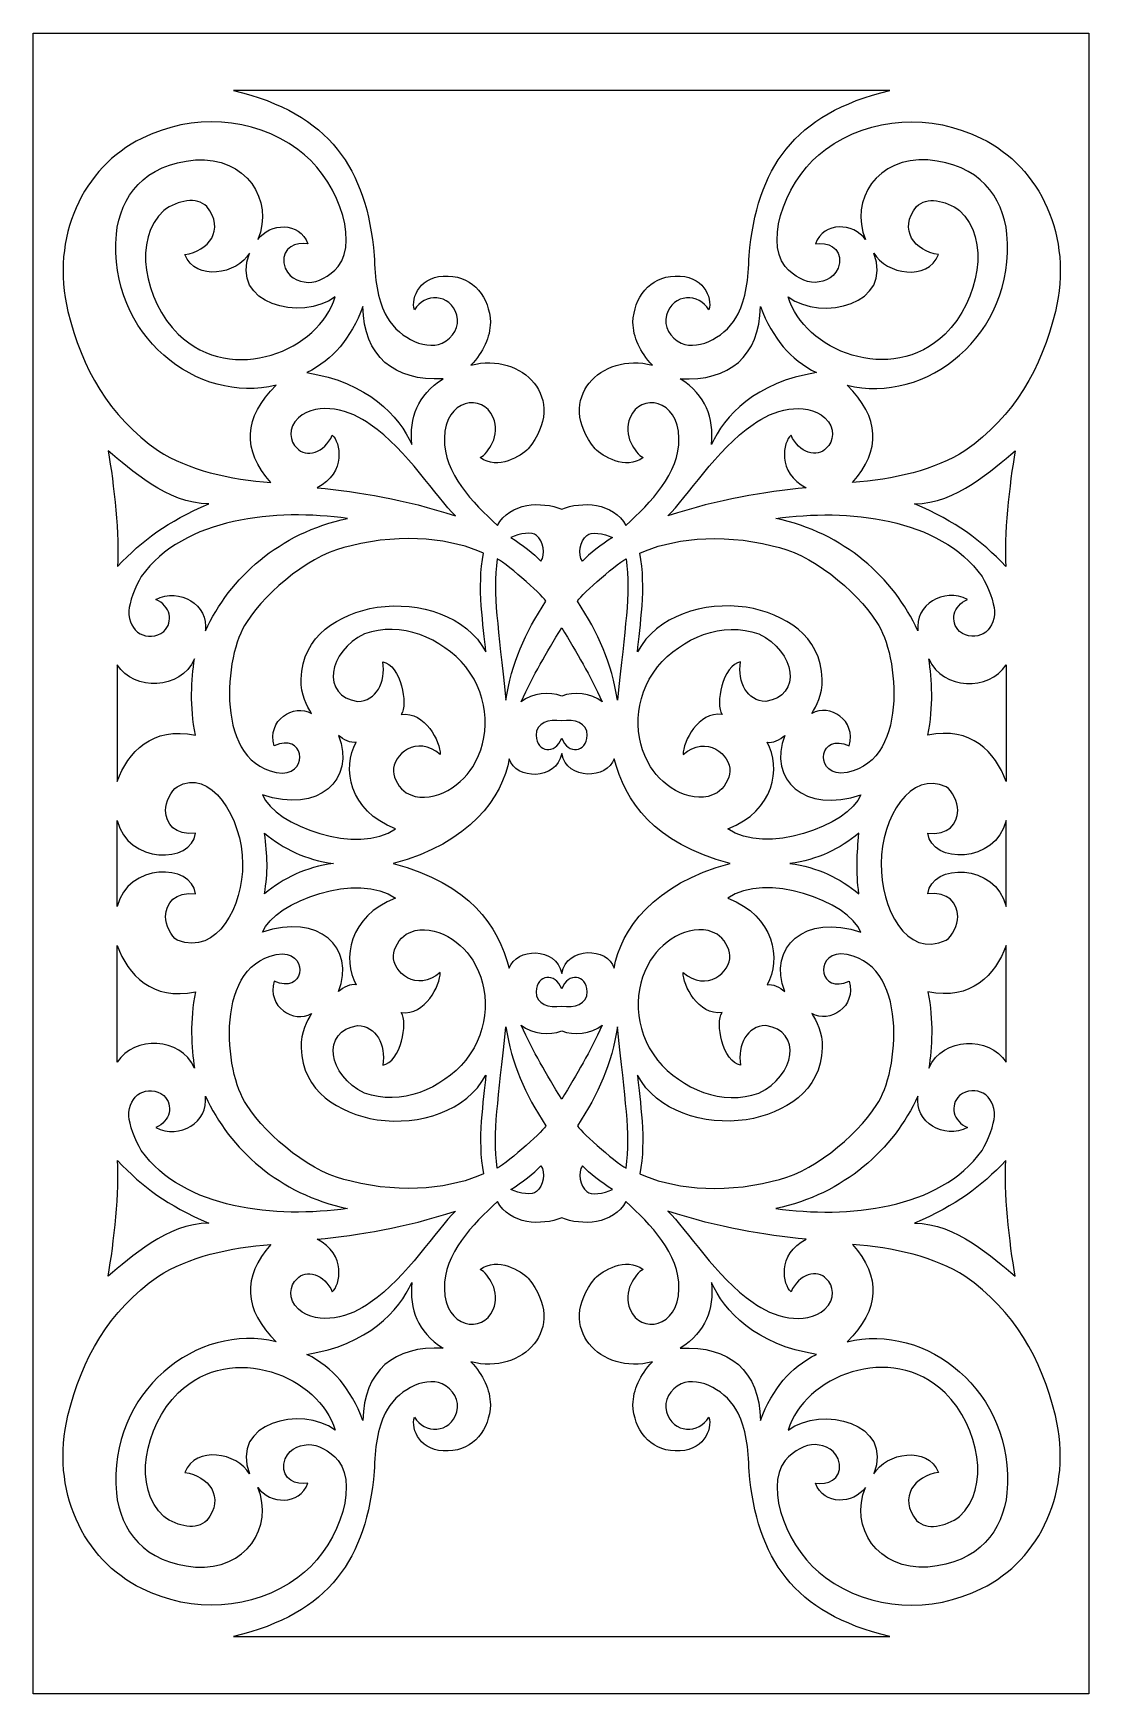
# Model space of a CAD drawing. Header units: millimetres. Extents: x -187 to -30, y -115 to 132.
import ezdxf

# ---------------------------------------------------------------- set-up
doc = ezdxf.new("R2010")
doc.units = ezdxf.units.MM
doc.header["$MEASUREMENT"] = 0
doc.layers.add('layer 1', color=7, linetype='Continuous')

msp = doc.modelspace()

# ---------------------------------------------------------------- linework, layer by layer
at = {"layer": 'layer 1'}
msp.add_open_spline([(-187.4942, -115.2779), (-187.4942, -115.2779), (-30.4187, -115.2779), (-30.4187, -115.2779), (-30.4187, -115.2779), (-30.4187, -115.2779), (-30.4187, 131.8722), (-30.4187, 131.8722), (-30.4187, 131.8722), (-30.4187, 131.8722), (-187.4942, 131.8722), (-187.4942, 131.8722), (-187.4942, 131.8722), (-187.4942, 131.8722), (-187.4942, -115.2779), (-187.4942, -115.2779)], degree=3, knots=[0, 0, 0, 0, 0.2, 0.2, 0.2, 0.2, 0.4, 0.4, 0.4, 0.4, 0.6, 0.6, 0.6, 0.6, 1, 1, 1, 1], dxfattribs=at)
at = {"layer": 'layer 1', "color": 7}
for points, knots in [([(-60.0216, 123.3527), (-74.4513, 119.8903), (-79.7913, 111.7229), (-80.9776, 98.7888), (-80.9776, 98.7888), (-80.9959, 95.2809), (-81.5434, 92.3255), (-82.5822, 90.1267), (-82.5822, 90.1267), (-84.2201, 86.8446), (-88.2455, 84.6028), (-91.0803, 85.7345), (-91.0803, 85.7345), (-92.691, 86.5563), (-93.7286, 88.221), (-93.2686, 89.8874), (-93.2686, 89.8874), (-92.3014, 93.2413), (-88.3955, 93.1752), (-86.9444, 90.6963), (-86.9444, 90.6963), (-86.3835, 92.5291), (-87.8038, 95.9427), (-91.9875, 95.7282), (-91.9875, 95.7282), (-95.8096, 95.6231), (-98.1101, 92.5172), (-98.244, 88.8453), (-98.244, 88.8453), (-98.2264, 86.6442), (-97.2023, 84.4234), (-95.3632, 82.4669), (-95.3632, 82.4669), (-103.0002, 84.502), (-109.9598, 77.4413), (-103.8945, 70.027), (-103.8945, 70.027), (-102.759, 68.964), (-99.3821, 66.7384), (-96.7413, 68.7136), (-96.7413, 68.7136), (-97.9167, 69.346), (-99.8165, 72.0698), (-98.6667, 74.6823), (-98.6667, 74.6823), (-97.1696, 78.3793), (-91.4566, 77.4201), (-91.4035, 71.606), (-91.4035, 71.606), (-91.3315, 66.2569), (-95.5955, 62.08), (-99.304, 58.612), (-99.304, 58.612), (-101.1277, 62.0223), (-105.8972, 62.2489), (-108.8571, 61.0482), (-108.8571, 61.0482), (-111.8171, 62.2489), (-116.5866, 62.0223), (-118.4103, 58.612), (-118.4103, 58.612), (-122.1187, 62.08), (-126.3828, 66.2569), (-126.3108, 71.606), (-126.3108, 71.606), (-126.2576, 77.4201), (-120.5446, 78.3794), (-119.0475, 74.6823), (-119.0475, 74.6823), (-117.8978, 72.0698), (-119.7975, 69.346), (-120.9729, 68.7136), (-120.9729, 68.7136), (-118.3323, 66.7384), (-114.9554, 68.9639), (-113.8197, 70.027), (-113.8197, 70.027), (-107.7544, 77.4413), (-114.714, 84.502), (-122.351, 82.4669), (-122.351, 82.4669), (-120.5119, 84.4234), (-119.4879, 86.6442), (-119.4702, 88.8453), (-119.4702, 88.8453), (-119.6042, 92.5172), (-121.9047, 95.6231), (-125.7267, 95.7282), (-125.7267, 95.7282), (-129.9104, 95.9427), (-131.3306, 92.5291), (-130.7699, 90.6963), (-130.7699, 90.6963), (-129.3187, 93.1752), (-125.4128, 93.2413), (-124.4457, 89.8874), (-124.4457, 89.8874), (-123.9855, 88.221), (-125.0233, 86.5562), (-126.634, 85.7345), (-126.634, 85.7345), (-129.4688, 84.6027), (-133.4942, 86.8445), (-135.1321, 90.1267), (-135.1321, 90.1267), (-136.1709, 92.3255), (-136.7184, 95.2809), (-136.7366, 98.7888), (-136.7366, 98.7888), (-137.9229, 111.7229), (-143.263, 119.8903), (-157.6927, 123.3527), (-157.6927, 123.3527), (-157.6927, 123.3527), (-60.0216, 123.3527), (-60.0216, 123.3527)], [0, 0, 0, 0, 0.03333333, 0.03333333, 0.03333333, 0.03333333, 0.06666667, 0.06666667, 0.06666667, 0.06666667, 0.1, 0.1, 0.1, 0.1, 0.13333333, 0.13333333, 0.13333333, 0.13333333, 0.16666667, 0.16666667, 0.16666667, 0.16666667, 0.2, 0.2, 0.2, 0.2, 0.23333333, 0.23333333, 0.23333333, 0.23333333, 0.26666667, 0.26666667, 0.26666667, 0.26666667, 0.3, 0.3, 0.3, 0.3, 0.33333333, 0.33333333, 0.33333333, 0.33333333, 0.36666667, 0.36666667, 0.36666667, 0.36666667, 0.4, 0.4, 0.4, 0.4, 0.43333333, 0.43333333, 0.43333333, 0.43333333, 0.46666667, 0.46666667, 0.46666667, 0.46666667, 0.5, 0.5, 0.5, 0.5, 0.53333333, 0.53333333, 0.53333333, 0.53333333, 0.56666667, 0.56666667, 0.56666667, 0.56666667, 0.6, 0.6, 0.6, 0.6, 0.63333333, 0.63333333, 0.63333333, 0.63333333, 0.66666667, 0.66666667, 0.66666667, 0.66666667, 0.7, 0.7, 0.7, 0.7, 0.73333333, 0.73333333, 0.73333333, 0.73333333, 0.76666667, 0.76666667, 0.76666667, 0.76666667, 0.8, 0.8, 0.8, 0.8, 0.83333333, 0.83333333, 0.83333333, 0.83333333, 0.86666667, 0.86666667, 0.86666667, 0.86666667, 0.9, 0.9, 0.9, 0.9, 0.93333333, 0.93333333, 0.93333333, 0.93333333, 1, 1, 1, 1]), ([(-168.8644, 69.7208), (-176.285, 74.9158), (-180.232, 81.9799), (-182.3203, 90.4468), (-182.3203, 90.4468), (-185.0031, 101.5779), (-180.0691, 111.9393), (-171.3432, 116.22), (-171.3432, 116.22), (-163.8685, 119.8869), (-154.8949, 119.5746), (-148.1184, 114.5474), (-148.1184, 114.5474), (-142.7173, 110.857), (-138.822, 101.2669), (-142.1128, 97.1562), (-142.1128, 97.1562), (-143.4682, 95.6096), (-145.0881, 94.7934), (-146.6036, 94.7702), (-146.6036, 94.7702), (-148.1013, 94.9252), (-149.7816, 95.4315), (-150.199, 97.6877), (-150.199, 97.6877), (-150.4739, 99.9483), (-148.3648, 100.8584), (-146.6287, 100.5297), (-146.6287, 100.5297), (-147.8266, 103.8742), (-152.3036, 103.6587), (-154.0738, 101.158), (-154.0738, 101.158), (-151.5909, 107.0707), (-155.8997, 113.5029), (-163.3515, 113.0132), (-163.3515, 113.0132), (-170.9676, 112.4147), (-174.5246, 107.532), (-175.1246, 101.9805), (-175.1246, 101.9805), (-176.4091, 86.7851), (-162.9759, 76.5684), (-151.3191, 79.4799), (-151.3191, 79.4799), (-156.2629, 74.698), (-156.397, 69.8062), (-152.1144, 64.9997), (-152.1144, 64.9997), (-158.1381, 65.3703), (-164.5793, 66.9307), (-168.8644, 69.7209), (-168.8644, 69.7209), (-168.8644, 69.7209), (-168.8644, 69.7208), (-168.8644, 69.7208)], [0, 0, 0, 0, 0.06666667, 0.06666667, 0.06666667, 0.06666667, 0.13333333, 0.13333333, 0.13333333, 0.13333333, 0.2, 0.2, 0.2, 0.2, 0.26666667, 0.26666667, 0.26666667, 0.26666667, 0.33333333, 0.33333333, 0.33333333, 0.33333333, 0.4, 0.4, 0.4, 0.4, 0.46666667, 0.46666667, 0.46666667, 0.46666667, 0.53333333, 0.53333333, 0.53333333, 0.53333333, 0.6, 0.6, 0.6, 0.6, 0.66666667, 0.66666667, 0.66666667, 0.66666667, 0.73333333, 0.73333333, 0.73333333, 0.73333333, 0.8, 0.8, 0.8, 0.8, 0.86666667, 0.86666667, 0.86666667, 0.86666667, 1, 1, 1, 1]), ([(-48.85, 69.7208), (-41.4293, 74.9158), (-37.4823, 81.9799), (-35.394, 90.4468), (-35.394, 90.4468), (-32.7112, 101.5779), (-37.6453, 111.9393), (-46.3711, 116.22), (-46.3711, 116.22), (-53.8459, 119.8869), (-62.8195, 119.5746), (-69.5959, 114.5474), (-69.5959, 114.5474), (-74.9971, 110.857), (-78.8923, 101.2669), (-75.6016, 97.1562), (-75.6016, 97.1562), (-74.2461, 95.6096), (-72.6262, 94.7934), (-71.1107, 94.7702), (-71.1107, 94.7702), (-69.613, 94.9252), (-67.9327, 95.4315), (-67.5153, 97.6877), (-67.5153, 97.6877), (-67.2405, 99.9483), (-69.3495, 100.8584), (-71.0856, 100.5297), (-71.0856, 100.5297), (-69.8878, 103.8742), (-65.4108, 103.6587), (-63.6405, 101.158), (-63.6405, 101.158), (-66.1234, 107.0707), (-61.8147, 113.5029), (-54.3628, 113.0132), (-54.3628, 113.0132), (-46.7467, 112.4147), (-43.1898, 107.532), (-42.5898, 101.9805), (-42.5898, 101.9805), (-41.3052, 86.7851), (-54.7385, 76.5684), (-66.3952, 79.4799), (-66.3952, 79.4799), (-61.4514, 74.698), (-61.3174, 69.8062), (-65.5999, 64.9997), (-65.5999, 64.9997), (-59.5762, 65.3703), (-53.135, 66.9307), (-48.85, 69.7209), (-48.85, 69.7209), (-48.85, 69.7209), (-48.85, 69.7208), (-48.85, 69.7208)], [0, 0, 0, 0, 0.06666667, 0.06666667, 0.06666667, 0.06666667, 0.13333333, 0.13333333, 0.13333333, 0.13333333, 0.2, 0.2, 0.2, 0.2, 0.26666667, 0.26666667, 0.26666667, 0.26666667, 0.33333333, 0.33333333, 0.33333333, 0.33333333, 0.4, 0.4, 0.4, 0.4, 0.46666667, 0.46666667, 0.46666667, 0.46666667, 0.53333333, 0.53333333, 0.53333333, 0.53333333, 0.6, 0.6, 0.6, 0.6, 0.66666667, 0.66666667, 0.66666667, 0.66666667, 0.73333333, 0.73333333, 0.73333333, 0.73333333, 0.8, 0.8, 0.8, 0.8, 0.86666667, 0.86666667, 0.86666667, 0.86666667, 1, 1, 1, 1]), ([(-165.915, 87.0677), (-171.0212, 92.1224), (-172.6899, 101.2704), (-168.0768, 105.491), (-168.0768, 105.491), (-165.935, 107.028), (-163.1777, 107.5671), (-161.6612, 106.0832), (-161.6612, 106.0832), (-158.8863, 102.6274), (-161.4121, 99.4153), (-164.9237, 98.9161), (-164.9237, 98.9161), (-163.3623, 94.892), (-157.12, 95.9868), (-155.303, 99.1569), (-155.303, 99.1569), (-158.3175, 91.5242), (-147.5471, 88.9117), (-142.5716, 92.6337), (-142.5716, 92.6337), (-144.8622, 84.6928), (-157.8443, 79.3178), (-165.915, 87.0676), (-165.915, 87.0676), (-165.915, 87.0676), (-165.915, 87.0677), (-165.915, 87.0677)], [0, 0, 0, 0, 0.125, 0.125, 0.125, 0.125, 0.25, 0.25, 0.25, 0.25, 0.375, 0.375, 0.375, 0.375, 0.5, 0.5, 0.5, 0.5, 0.625, 0.625, 0.625, 0.625, 0.75, 0.75, 0.75, 0.75, 1, 1, 1, 1]), ([(-51.7993, 87.0677), (-46.6931, 92.1224), (-45.0244, 101.2704), (-49.6375, 105.491), (-49.6375, 105.491), (-51.7794, 107.028), (-54.5366, 107.5671), (-56.0531, 106.0832), (-56.0531, 106.0832), (-58.828, 102.6274), (-56.3023, 99.4153), (-52.7906, 98.9161), (-52.7906, 98.9161), (-54.352, 94.892), (-60.5943, 95.9868), (-62.4113, 99.1569), (-62.4113, 99.1569), (-59.3968, 91.5242), (-70.1672, 88.9117), (-75.1427, 92.6337), (-75.1427, 92.6337), (-72.8521, 84.6928), (-59.8701, 79.3178), (-51.7993, 87.0676), (-51.7993, 87.0676), (-51.7993, 87.0676), (-51.7993, 87.0677), (-51.7993, 87.0677)], [0, 0, 0, 0, 0.125, 0.125, 0.125, 0.125, 0.25, 0.25, 0.25, 0.25, 0.375, 0.375, 0.375, 0.375, 0.5, 0.5, 0.5, 0.5, 0.625, 0.625, 0.625, 0.625, 0.75, 0.75, 0.75, 0.75, 1, 1, 1, 1]), ([(-146.7538, 81.3527), (-142.8487, 83.3602), (-140.3122, 86.3451), (-138.4206, 91.1991), (-138.4206, 91.1991), (-138.3204, 83.7886), (-133.7991, 80.0236), (-126.491, 80.4525), (-126.491, 80.4525), (-130.4298, 77.9057), (-131.5003, 74.7215), (-131.1537, 70.6558), (-131.1537, 70.6558), (-132.9673, 74.8559), (-137.7792, 79.9747), (-146.7539, 81.3527), (-146.7539, 81.3527), (-146.7539, 81.3527), (-146.7538, 81.3527), (-146.7538, 81.3527)], [0, 0, 0, 0, 0.16666667, 0.16666667, 0.16666667, 0.16666667, 0.33333333, 0.33333333, 0.33333333, 0.33333333, 0.5, 0.5, 0.5, 0.5, 0.66666667, 0.66666667, 0.66666667, 0.66666667, 1, 1, 1, 1]), ([(-70.9605, 81.3527), (-74.8657, 83.3602), (-77.4022, 86.3451), (-79.2937, 91.1991), (-79.2937, 91.1991), (-79.3939, 83.7886), (-83.9152, 80.0236), (-91.2233, 80.4525), (-91.2233, 80.4525), (-87.2846, 77.9057), (-86.214, 74.7215), (-86.5607, 70.6558), (-86.5607, 70.6558), (-84.747, 74.8559), (-79.9351, 79.9747), (-70.9604, 81.3527), (-70.9604, 81.3527), (-70.9604, 81.3527), (-70.9605, 81.3527), (-70.9605, 81.3527)], [0, 0, 0, 0, 0.16666667, 0.16666667, 0.16666667, 0.16666667, 0.33333333, 0.33333333, 0.33333333, 0.33333333, 0.5, 0.5, 0.5, 0.5, 0.66666667, 0.66666667, 0.66666667, 0.66666667, 1, 1, 1, 1]), ([(-124.6581, 60.0247), (-132.3568, 62.5513), (-138.9167, 63.5785), (-145.2435, 64.2212), (-145.2435, 64.2212), (-140.8229, 66.4618), (-141.8312, 71.1011), (-142.9969, 72.0417), (-142.9969, 72.0417), (-144.1046, 69.4174), (-146.9517, 68.5699), (-148.2538, 70.1458), (-148.2538, 70.1458), (-149.3297, 71.0025), (-149.6378, 73.1763), (-148.0384, 74.6311), (-148.0384, 74.6311), (-145.0225, 77.2192), (-140.2233, 75.7494), (-137.3416, 73.6422), (-137.3416, 73.6422), (-131.8552, 69.8415), (-127.4649, 62.7653), (-124.6581, 60.0248), (-124.6581, 60.0248), (-124.6581, 60.0248), (-124.6581, 60.0247), (-124.6581, 60.0247)], [0, 0, 0, 0, 0.125, 0.125, 0.125, 0.125, 0.25, 0.25, 0.25, 0.25, 0.375, 0.375, 0.375, 0.375, 0.5, 0.5, 0.5, 0.5, 0.625, 0.625, 0.625, 0.625, 0.75, 0.75, 0.75, 0.75, 1, 1, 1, 1]), ([(-93.0563, 60.0247), (-85.3576, 62.5513), (-78.7976, 63.5785), (-72.4708, 64.2212), (-72.4708, 64.2212), (-76.8914, 66.4618), (-75.8831, 71.1011), (-74.7174, 72.0417), (-74.7174, 72.0417), (-73.6097, 69.4174), (-70.7626, 68.5699), (-69.4606, 70.1458), (-69.4606, 70.1458), (-68.3847, 71.0025), (-68.0766, 73.1763), (-69.6759, 74.6311), (-69.6759, 74.6311), (-72.6918, 77.2192), (-77.491, 75.7494), (-80.3727, 73.6422), (-80.3727, 73.6422), (-85.8591, 69.8415), (-90.2495, 62.7653), (-93.0563, 60.0248), (-93.0563, 60.0248), (-93.0563, 60.0248), (-93.0563, 60.0247), (-93.0563, 60.0247)], [0, 0, 0, 0, 0.125, 0.125, 0.125, 0.125, 0.25, 0.25, 0.25, 0.25, 0.375, 0.375, 0.375, 0.375, 0.5, 0.5, 0.5, 0.5, 0.625, 0.625, 0.625, 0.625, 0.75, 0.75, 0.75, 0.75, 1, 1, 1, 1]), ([(-176.3346, 69.6992), (-173.0434, 67.0088), (-167.568, 61.8616), (-161.3586, 61.8191), (-161.3586, 61.8191), (-167.6711, 59.1401), (-171.1219, 56.4562), (-174.9692, 52.5162), (-174.9692, 52.5162), (-174.6124, 56.7943), (-175.4951, 64.8908), (-176.3346, 69.6992)], [0, 0, 0, 0, 0.25, 0.25, 0.25, 0.25, 0.5, 0.5, 0.5, 0.5, 1, 1, 1, 1]), ([(-41.3797, 69.6992), (-44.671, 67.0088), (-50.1463, 61.8616), (-56.3557, 61.8191), (-56.3557, 61.8191), (-50.0433, 59.1401), (-46.5924, 56.4562), (-42.7451, 52.5162), (-42.7451, 52.5162), (-43.1019, 56.7943), (-42.2193, 64.8908), (-41.3797, 69.6992)], [0, 0, 0, 0, 0.25, 0.25, 0.25, 0.25, 0.5, 0.5, 0.5, 0.5, 1, 1, 1, 1]), ([(-173.2454, 45.9105), (-173.2454, 46.965), (-172.3021, 49.6005), (-171.4214, 51.0067), (-171.4214, 51.0067), (-165.0759, 59.8419), (-151.3425, 61.1342), (-140.7043, 59.6457), (-140.7043, 59.6457), (-150.8892, 57.5221), (-158.23, 50.817), (-161.8789, 42.9123), (-161.8789, 42.9123), (-161.4048, 46.8173), (-165.6555, 49.3989), (-169.2658, 47.5907), (-169.2658, 47.5907), (-167.0483, 46.6805), (-166.6026, 44.2724), (-168.0439, 42.8281), (-168.0439, 42.8281), (-170.417, 41.0534), (-173.422, 42.699), (-173.2453, 45.9105), (-173.2453, 45.9105), (-173.2453, 45.9105), (-173.2454, 45.9105), (-173.2454, 45.9105)], [0, 0, 0, 0, 0.125, 0.125, 0.125, 0.125, 0.25, 0.25, 0.25, 0.25, 0.375, 0.375, 0.375, 0.375, 0.5, 0.5, 0.5, 0.5, 0.625, 0.625, 0.625, 0.625, 0.75, 0.75, 0.75, 0.75, 1, 1, 1, 1]), ([(-44.469, 45.9105), (-44.469, 46.965), (-45.4122, 49.6005), (-46.2929, 51.0067), (-46.2929, 51.0067), (-52.6385, 59.8419), (-66.3718, 61.1342), (-77.0101, 59.6457), (-77.0101, 59.6457), (-66.8251, 57.5221), (-59.4843, 50.817), (-55.8354, 42.9123), (-55.8354, 42.9123), (-56.3096, 46.8173), (-52.0588, 49.3989), (-48.4485, 47.5907), (-48.4485, 47.5907), (-50.666, 46.6805), (-51.1118, 44.2724), (-49.6705, 42.8281), (-49.6705, 42.8281), (-47.2973, 41.0534), (-44.2924, 42.699), (-44.4691, 45.9105), (-44.4691, 45.9105), (-44.4691, 45.9105), (-44.469, 45.9105), (-44.469, 45.9105)], [0, 0, 0, 0, 0.125, 0.125, 0.125, 0.125, 0.25, 0.25, 0.25, 0.25, 0.375, 0.375, 0.375, 0.375, 0.5, 0.5, 0.5, 0.5, 0.625, 0.625, 0.625, 0.625, 0.75, 0.75, 0.75, 0.75, 1, 1, 1, 1]), ([(-155.7524, 44.1778), (-152.5939, 49.099), (-145.8099, 54.5967), (-140.1945, 55.5684), (-140.1945, 55.5684), (-132.402, 57.5989), (-124.7965, 56.5038), (-120.4891, 54.4805), (-120.4891, 54.4805), (-121.5009, 49.4642), (-120.4756, 43.5191), (-120.1265, 39.7905), (-120.1265, 39.7905), (-123.0212, 45.1841), (-129.9917, 47.3329), (-136.3361, 46.4368), (-136.3361, 46.4368), (-142.0365, 45.4659), (-147.4329, 42.2056), (-147.6293, 35.7437), (-147.6293, 35.7437), (-147.6869, 33.2968), (-146.7629, 31.7953), (-146.0895, 30.6267), (-146.0895, 30.6267), (-148.7161, 32.1806), (-152.777, 29.5947), (-151.6202, 25.8213), (-151.6202, 25.8213), (-147.2874, 27.8212), (-146.3434, 21.9613), (-150.4021, 21.7364), (-150.4021, 21.7364), (-160.8379, 22.6091), (-158.9984, 39.6559), (-155.7523, 44.1778), (-155.7523, 44.1778), (-155.7523, 44.1778), (-155.7524, 44.1778), (-155.7524, 44.1778)], [0, 0, 0, 0, 0.09090909, 0.09090909, 0.09090909, 0.09090909, 0.18181818, 0.18181818, 0.18181818, 0.18181818, 0.27272727, 0.27272727, 0.27272727, 0.27272727, 0.36363636, 0.36363636, 0.36363636, 0.36363636, 0.45454545, 0.45454545, 0.45454545, 0.45454545, 0.54545455, 0.54545455, 0.54545455, 0.54545455, 0.63636364, 0.63636364, 0.63636364, 0.63636364, 0.72727273, 0.72727273, 0.72727273, 0.72727273, 0.81818182, 0.81818182, 0.81818182, 0.81818182, 1, 1, 1, 1]), ([(-111.951, 53.301), (-113.0411, 54.4718), (-114.7339, 55.7521), (-116.4267, 56.8133), (-116.4267, 56.8133), (-115.1156, 57.4779), (-113.2111, 57.67), (-112.5923, 57.1161), (-112.5923, 57.1161), (-111.6112, 56.3816), (-111.1793, 54.2153), (-111.9511, 53.301), (-111.9511, 53.301), (-111.9511, 53.301), (-111.951, 53.301), (-111.951, 53.301)], [0, 0, 0, 0, 0.2, 0.2, 0.2, 0.2, 0.4, 0.4, 0.4, 0.4, 0.6, 0.6, 0.6, 0.6, 1, 1, 1, 1]), ([(-105.7634, 53.301), (-104.6733, 54.4718), (-102.9805, 55.7521), (-101.2876, 56.8133), (-101.2876, 56.8133), (-102.5988, 57.4779), (-104.5033, 57.67), (-105.122, 57.1161), (-105.122, 57.1161), (-106.1031, 56.3816), (-106.535, 54.2153), (-105.7633, 53.301), (-105.7633, 53.301), (-105.7633, 53.301), (-105.7634, 53.301), (-105.7634, 53.301)], [0, 0, 0, 0, 0.2, 0.2, 0.2, 0.2, 0.4, 0.4, 0.4, 0.4, 0.6, 0.6, 0.6, 0.6, 1, 1, 1, 1]), ([(-61.9619, 44.1778), (-65.1204, 49.099), (-71.9045, 54.5967), (-77.5198, 55.5684), (-77.5198, 55.5684), (-85.3124, 57.5989), (-92.9178, 56.5038), (-97.2252, 54.4805), (-97.2252, 54.4805), (-96.2134, 49.4642), (-97.2387, 43.5191), (-97.5878, 39.7905), (-97.5878, 39.7905), (-94.6931, 45.1841), (-87.7227, 47.3329), (-81.3782, 46.4368), (-81.3782, 46.4368), (-75.6778, 45.4659), (-70.2814, 42.2056), (-70.0851, 35.7437), (-70.0851, 35.7437), (-70.0274, 33.2968), (-70.9514, 31.7953), (-71.6248, 30.6267), (-71.6248, 30.6267), (-68.9982, 32.1806), (-64.9373, 29.5947), (-66.0941, 25.8213), (-66.0941, 25.8213), (-70.4269, 27.8212), (-71.3709, 21.9613), (-67.3122, 21.7364), (-67.3122, 21.7364), (-56.8764, 22.6091), (-58.7159, 39.6559), (-61.962, 44.1778), (-61.962, 44.1778), (-61.962, 44.1778), (-61.9619, 44.1778), (-61.9619, 44.1778)], [0, 0, 0, 0, 0.09090909, 0.09090909, 0.09090909, 0.09090909, 0.18181818, 0.18181818, 0.18181818, 0.18181818, 0.27272727, 0.27272727, 0.27272727, 0.27272727, 0.36363636, 0.36363636, 0.36363636, 0.36363636, 0.45454545, 0.45454545, 0.45454545, 0.45454545, 0.54545455, 0.54545455, 0.54545455, 0.54545455, 0.63636364, 0.63636364, 0.63636364, 0.63636364, 0.72727273, 0.72727273, 0.72727273, 0.72727273, 0.81818182, 0.81818182, 0.81818182, 0.81818182, 1, 1, 1, 1]), ([(-117.1551, 32.6189), (-118.2987, 43.7564), (-119.1426, 48.0642), (-118.446, 53.6513), (-118.446, 53.6513), (-116.747, 52.7305), (-111.1232, 47.666), (-111.1966, 47.3212), (-111.1966, 47.3212), (-114.3087, 42.6081), (-116.3172, 38.0679), (-117.1551, 32.6189)], [0, 0, 0, 0, 0.25, 0.25, 0.25, 0.25, 0.5, 0.5, 0.5, 0.5, 1, 1, 1, 1]), ([(-100.5592, 32.6189), (-99.4156, 43.7564), (-98.5717, 48.0642), (-99.2684, 53.6513), (-99.2684, 53.6513), (-100.9674, 52.7305), (-106.5911, 47.666), (-106.5177, 47.3212), (-106.5177, 47.3212), (-103.4056, 42.6081), (-101.3971, 38.0679), (-100.5592, 32.6189)], [0, 0, 0, 0, 0.25, 0.25, 0.25, 0.25, 0.5, 0.5, 0.5, 0.5, 1, 1, 1, 1]), ([(-131.9763, 18.8255), (-132.987, 19.44), (-133.8743, 20.9262), (-133.8743, 22.0043), (-133.8743, 22.0043), (-134.0471, 24.4578), (-130.4247, 27.53), (-126.9333, 24.5088), (-126.9333, 24.5088), (-126.9333, 26.4321), (-129.1153, 30.9232), (-132.7496, 30.4849), (-132.7496, 30.4849), (-131.6312, 31.9006), (-132.8388, 37.8606), (-135.4855, 38.3234), (-135.4855, 38.3234), (-135.0069, 35.2475), (-136.4326, 32.4826), (-139.216, 32.4148), (-139.216, 32.4148), (-144.6625, 33.2353), (-143.6974, 39.8724), (-138.1886, 42.4554), (-138.1886, 42.4554), (-132.8118, 44.4194), (-126.7101, 41.8824), (-123.1048, 37.5467), (-123.1048, 37.5467), (-119.4207, 32.8249), (-119.4947, 26.8876), (-122.096, 22.7036), (-122.096, 22.7036), (-124.0228, 19.5457), (-128.5498, 16.8416), (-131.9763, 18.8255)], [0, 0, 0, 0, 0.1, 0.1, 0.1, 0.1, 0.2, 0.2, 0.2, 0.2, 0.3, 0.3, 0.3, 0.3, 0.4, 0.4, 0.4, 0.4, 0.5, 0.5, 0.5, 0.5, 0.6, 0.6, 0.6, 0.6, 0.7, 0.7, 0.7, 0.7, 0.8, 0.8, 0.8, 0.8, 1, 1, 1, 1]), ([(-114.889, 32.3628), (-113.2343, 33.6632), (-110.6495, 33.9239), (-108.8571, 33.2017), (-108.8571, 33.2017), (-107.0647, 33.9239), (-104.4799, 33.6632), (-102.8253, 32.3628), (-102.8253, 32.3628), (-104.6587, 36.3782), (-106.5571, 39.548), (-108.8571, 43.3909), (-108.8571, 43.3909), (-111.1572, 39.5479), (-113.0555, 36.3781), (-114.889, 32.3628)], [0, 0, 0, 0, 0.2, 0.2, 0.2, 0.2, 0.4, 0.4, 0.4, 0.4, 0.6, 0.6, 0.6, 0.6, 1, 1, 1, 1]), ([(-85.738, 18.8255), (-84.7274, 19.44), (-83.84, 20.9262), (-83.84, 22.0043), (-83.84, 22.0043), (-83.6672, 24.4578), (-87.2896, 27.53), (-90.7811, 24.5088), (-90.7811, 24.5088), (-90.7811, 26.4321), (-88.599, 30.9232), (-84.9648, 30.4849), (-84.9648, 30.4849), (-86.0832, 31.9006), (-84.8755, 37.8606), (-82.2288, 38.3234), (-82.2288, 38.3234), (-82.7075, 35.2475), (-81.2817, 32.4826), (-78.4983, 32.4148), (-78.4983, 32.4148), (-73.0518, 33.2353), (-74.017, 39.8724), (-79.5257, 42.4554), (-79.5257, 42.4554), (-84.9026, 44.4194), (-91.0042, 41.8824), (-94.6095, 37.5467), (-94.6095, 37.5467), (-98.2936, 32.8249), (-98.2196, 26.8876), (-95.6183, 22.7036), (-95.6183, 22.7036), (-93.6915, 19.5457), (-89.1645, 16.8416), (-85.738, 18.8255)], [0, 0, 0, 0, 0.1, 0.1, 0.1, 0.1, 0.2, 0.2, 0.2, 0.2, 0.3, 0.3, 0.3, 0.3, 0.4, 0.4, 0.4, 0.4, 0.5, 0.5, 0.5, 0.5, 0.6, 0.6, 0.6, 0.6, 0.7, 0.7, 0.7, 0.7, 0.8, 0.8, 0.8, 0.8, 1, 1, 1, 1]), ([(-174.994, 20.5016), (-174.994, 20.5016), (-174.994, 37.8439), (-174.994, 37.8439), (-174.994, 37.8439), (-172.4516, 33.9539), (-165.601, 34.059), (-163.4977, 38.7363), (-163.4977, 38.7363), (-163.9397, 35.7386), (-164.2263, 31.6901), (-163.3489, 27.3892), (-163.3489, 27.3892), (-169.8461, 28.7101), (-173.3838, 24.9585), (-174.994, 20.5015), (-174.994, 20.5015), (-174.994, 20.5015), (-174.994, 20.5016), (-174.994, 20.5016)], [0, 0, 0, 0, 0.16666667, 0.16666667, 0.16666667, 0.16666667, 0.33333333, 0.33333333, 0.33333333, 0.33333333, 0.5, 0.5, 0.5, 0.5, 0.66666667, 0.66666667, 0.66666667, 0.66666667, 1, 1, 1, 1]), ([(-42.7203, 20.5016), (-42.7203, 20.5016), (-42.7203, 37.8439), (-42.7203, 37.8439), (-42.7203, 37.8439), (-45.2628, 33.9539), (-52.1133, 34.059), (-54.2166, 38.7363), (-54.2166, 38.7363), (-53.7747, 35.7386), (-53.4881, 31.6901), (-54.3654, 27.3892), (-54.3654, 27.3892), (-47.8682, 28.7101), (-44.3305, 24.9585), (-42.7203, 20.5015), (-42.7203, 20.5015), (-42.7203, 20.5015), (-42.7203, 20.5016), (-42.7203, 20.5016)], [0, 0, 0, 0, 0.16666667, 0.16666667, 0.16666667, 0.16666667, 0.33333333, 0.33333333, 0.33333333, 0.33333333, 0.5, 0.5, 0.5, 0.5, 0.66666667, 0.66666667, 0.66666667, 0.66666667, 1, 1, 1, 1]), ([(-112.6519, 27.3762), (-112.6939, 29.2237), (-110.7363, 29.8484), (-108.8572, 29.5131), (-108.8572, 29.5131), (-106.9782, 29.8484), (-105.0205, 29.2237), (-105.0625, 27.3762), (-105.0625, 27.3762), (-105.2006, 24.8236), (-107.8744, 24.4058), (-108.8572, 26.9583), (-108.8572, 26.9583), (-109.84, 24.4058), (-112.5138, 24.8236), (-112.6519, 27.3762)], [0, 0, 0, 0, 0.2, 0.2, 0.2, 0.2, 0.4, 0.4, 0.4, 0.4, 0.6, 0.6, 0.6, 0.6, 1, 1, 1, 1]), ([(-133.5709, 13.4653), (-139.0467, 9.4607), (-151.592, 13.8951), (-153.3949, 18.5186), (-153.3949, 18.5186), (-145.0676, 15.6618), (-139.4175, 20.7843), (-142.0879, 27.3492), (-142.0879, 27.3492), (-141.3212, 26.7537), (-140.255, 26.1693), (-139.4309, 26.337), (-139.4309, 26.337), (-141.5355, 22.5846), (-140.5904, 16.1166), (-133.571, 13.4652), (-133.571, 13.4652), (-133.571, 13.4652), (-133.5709, 13.4653), (-133.5709, 13.4653)], [0, 0, 0, 0, 0.16666667, 0.16666667, 0.16666667, 0.16666667, 0.33333333, 0.33333333, 0.33333333, 0.33333333, 0.5, 0.5, 0.5, 0.5, 0.66666667, 0.66666667, 0.66666667, 0.66666667, 1, 1, 1, 1]), ([(-84.1434, 13.4653), (-78.6676, 9.4607), (-66.1223, 13.8951), (-64.3195, 18.5186), (-64.3195, 18.5186), (-72.6467, 15.6618), (-78.2969, 20.7843), (-75.6264, 27.3492), (-75.6264, 27.3492), (-76.3931, 26.7537), (-77.4594, 26.1693), (-78.2834, 26.337), (-78.2834, 26.337), (-76.1788, 22.5846), (-77.1239, 16.1166), (-84.1433, 13.4652), (-84.1433, 13.4652), (-84.1433, 13.4652), (-84.1434, 13.4653), (-84.1434, 13.4653)], [0, 0, 0, 0, 0.16666667, 0.16666667, 0.16666667, 0.16666667, 0.33333333, 0.33333333, 0.33333333, 0.33333333, 0.5, 0.5, 0.5, 0.5, 0.66666667, 0.66666667, 0.66666667, 0.66666667, 1, 1, 1, 1]), ([(-174.994, 1.9028), (-173.4634, 8.3688), (-163.9339, 8.3688), (-163.3226, 3.7989), (-163.3226, 3.7989), (-166.4589, 4.1345), (-167.7021, 2.3719), (-167.8039, 0.4295), (-167.8039, 0.4295), (-167.8039, -0.8566), (-166.991, -2.5213), (-166.0679, -3.1262), (-166.0679, -3.1262), (-159.9859, -5.4511), (-156.323, 2.0618), (-156.3338, 8.2633), (-156.3338, 8.2633), (-156.3456, 15.1675), (-161.1975, 22.6585), (-166.0679, 19.7204), (-166.0679, 19.7204), (-166.9911, 19.1155), (-167.8039, 17.4508), (-167.8039, 16.1647), (-167.8039, 16.1647), (-167.7021, 14.2222), (-166.4589, 12.4597), (-163.3226, 12.7953), (-163.3226, 12.7953), (-163.9339, 8.2254), (-173.4634, 8.2254), (-174.994, 14.6914), (-174.994, 14.6914), (-174.994, 14.6914), (-174.994, 1.9028), (-174.994, 1.9028)], [0, 0, 0, 0, 0.1, 0.1, 0.1, 0.1, 0.2, 0.2, 0.2, 0.2, 0.3, 0.3, 0.3, 0.3, 0.4, 0.4, 0.4, 0.4, 0.5, 0.5, 0.5, 0.5, 0.6, 0.6, 0.6, 0.6, 0.7, 0.7, 0.7, 0.7, 0.8, 0.8, 0.8, 0.8, 1, 1, 1, 1]), ([(-116.6487, 23.8951), (-115.7509, 20.7164), (-109.662, 20.5921), (-108.8572, 24.6554), (-108.8572, 24.6554), (-108.0524, 20.5921), (-102.031, 20.8516), (-101.0657, 23.8951), (-101.0657, 23.8951), (-99.3522, 17.5889), (-95.2655, 11.2937), (-83.7845, 8.2972), (-83.7845, 8.2972), (-95.2655, 5.3006), (-100.0281, -1.603), (-101.0657, -7.3008), (-101.0657, -7.3008), (-101.9635, -4.1221), (-108.0524, -3.9978), (-108.8572, -8.0611), (-108.8572, -8.0611), (-109.662, -3.9978), (-115.6834, -4.2573), (-116.6487, -7.3008), (-116.6487, -7.3008), (-118.3622, -0.9946), (-122.449, 5.3006), (-133.9299, 8.2972), (-133.9299, 8.2972), (-122.449, 11.2937), (-117.6864, 18.1973), (-116.6487, 23.8951)], [0, 0, 0, 0, 0.11111111, 0.11111111, 0.11111111, 0.11111111, 0.22222222, 0.22222222, 0.22222222, 0.22222222, 0.33333333, 0.33333333, 0.33333333, 0.33333333, 0.44444444, 0.44444444, 0.44444444, 0.44444444, 0.55555556, 0.55555556, 0.55555556, 0.55555556, 0.66666667, 0.66666667, 0.66666667, 0.66666667, 0.77777778, 0.77777778, 0.77777778, 0.77777778, 1, 1, 1, 1]), ([(-42.7203, 1.9028), (-44.2509, 8.3688), (-53.7804, 8.3688), (-54.3917, 3.7989), (-54.3917, 3.7989), (-51.2554, 4.1345), (-50.0122, 2.3719), (-49.9105, 0.4295), (-49.9105, 0.4295), (-49.9105, -0.8566), (-50.7233, -2.5213), (-51.6465, -3.1262), (-51.6465, -3.1262), (-57.696, -5.9104), (-61.335, 1.728), (-61.325, 8.3076), (-61.325, 8.3076), (-61.3148, 15.2035), (-56.8555, 22.1633), (-51.6465, 19.7205), (-51.6465, 19.7205), (-50.7232, 19.1156), (-49.9105, 17.4509), (-49.9105, 16.1648), (-49.9105, 16.1648), (-50.0122, 14.2223), (-51.2554, 12.4598), (-54.3917, 12.7954), (-54.3917, 12.7954), (-53.7804, 8.2255), (-44.2509, 8.2255), (-42.7203, 14.6915), (-42.7203, 14.6915), (-42.7203, 14.6915), (-42.7203, 1.9028), (-42.7203, 1.9028)], [0, 0, 0, 0, 0.1, 0.1, 0.1, 0.1, 0.2, 0.2, 0.2, 0.2, 0.3, 0.3, 0.3, 0.3, 0.4, 0.4, 0.4, 0.4, 0.5, 0.5, 0.5, 0.5, 0.6, 0.6, 0.6, 0.6, 0.7, 0.7, 0.7, 0.7, 0.8, 0.8, 0.8, 0.8, 1, 1, 1, 1]), ([(-153.0831, 3.8066), (-150.2777, 6.0852), (-146.9553, 7.7607), (-142.8231, 8.2972), (-142.8231, 8.2972), (-146.9553, 8.8336), (-150.2776, 10.509), (-153.0831, 12.7877), (-153.0831, 12.7877), (-152.6212, 9.4963), (-152.529, 6.98), (-153.0831, 3.8066)], [0, 0, 0, 0, 0.25, 0.25, 0.25, 0.25, 0.5, 0.5, 0.5, 0.5, 1, 1, 1, 1]), ([(-64.6313, 3.8066), (-67.4366, 6.0852), (-70.759, 7.7607), (-74.8912, 8.2972), (-74.8912, 8.2972), (-70.759, 8.8336), (-67.4367, 10.509), (-64.6313, 12.7877), (-64.6313, 12.7877), (-64.8875, 9.7533), (-65.0825, 7.0828), (-64.6313, 3.8066)], [0, 0, 0, 0, 0.25, 0.25, 0.25, 0.25, 0.5, 0.5, 0.5, 0.5, 1, 1, 1, 1]), ([(-133.5709, 3.1289), (-139.0467, 7.1335), (-151.592, 2.6992), (-153.3949, -1.9244), (-153.3949, -1.9244), (-145.0676, 0.9324), (-139.4175, -4.1901), (-142.0879, -10.755), (-142.0879, -10.755), (-141.3212, -10.1594), (-140.255, -9.5751), (-139.4309, -9.7428), (-139.4309, -9.7428), (-141.5355, -5.9904), (-140.5904, 0.4776), (-133.571, 3.129), (-133.571, 3.129), (-133.571, 3.129), (-133.5709, 3.1289), (-133.5709, 3.1289)], [0, 0, 0, 0, 0.16666667, 0.16666667, 0.16666667, 0.16666667, 0.33333333, 0.33333333, 0.33333333, 0.33333333, 0.5, 0.5, 0.5, 0.5, 0.66666667, 0.66666667, 0.66666667, 0.66666667, 1, 1, 1, 1]), ([(-84.1434, 3.1289), (-78.6676, 7.1335), (-66.1223, 2.6992), (-64.3195, -1.9244), (-64.3195, -1.9244), (-72.6467, 0.9324), (-78.2969, -4.1901), (-75.6264, -10.755), (-75.6264, -10.755), (-76.3931, -10.1594), (-77.4594, -9.5751), (-78.2834, -9.7428), (-78.2834, -9.7428), (-76.1788, -5.9904), (-77.1239, 0.4776), (-84.1433, 3.129), (-84.1433, 3.129), (-84.1433, 3.129), (-84.1434, 3.1289), (-84.1434, 3.1289)], [0, 0, 0, 0, 0.16666667, 0.16666667, 0.16666667, 0.16666667, 0.33333333, 0.33333333, 0.33333333, 0.33333333, 0.5, 0.5, 0.5, 0.5, 0.66666667, 0.66666667, 0.66666667, 0.66666667, 1, 1, 1, 1]), ([(-131.9763, -2.2313), (-132.987, -2.8458), (-133.8743, -4.3319), (-133.8743, -5.4101), (-133.8743, -5.4101), (-134.0471, -7.8636), (-130.4247, -10.9358), (-126.9333, -7.9146), (-126.9333, -7.9146), (-126.9333, -9.8378), (-129.1153, -14.329), (-132.7496, -13.8906), (-132.7496, -13.8906), (-131.6312, -15.3064), (-132.8388, -21.2663), (-135.4855, -21.7292), (-135.4855, -21.7292), (-135.0069, -18.6532), (-136.4326, -15.8884), (-139.216, -15.8205), (-139.216, -15.8205), (-144.6625, -16.6411), (-143.6974, -23.2782), (-138.1886, -25.8611), (-138.1886, -25.8611), (-132.8118, -27.8252), (-126.7101, -25.2882), (-123.1048, -20.9525), (-123.1048, -20.9525), (-119.4207, -16.2307), (-119.4947, -10.2934), (-122.096, -6.1094), (-122.096, -6.1094), (-124.0228, -2.9515), (-128.5498, -0.2474), (-131.9763, -2.2313)], [0, 0, 0, 0, 0.1, 0.1, 0.1, 0.1, 0.2, 0.2, 0.2, 0.2, 0.3, 0.3, 0.3, 0.3, 0.4, 0.4, 0.4, 0.4, 0.5, 0.5, 0.5, 0.5, 0.6, 0.6, 0.6, 0.6, 0.7, 0.7, 0.7, 0.7, 0.8, 0.8, 0.8, 0.8, 1, 1, 1, 1]), ([(-85.738, -2.2313), (-84.7274, -2.8458), (-83.84, -4.3319), (-83.84, -5.4101), (-83.84, -5.4101), (-83.6672, -7.8636), (-87.2896, -10.9358), (-90.7811, -7.9146), (-90.7811, -7.9146), (-90.7811, -9.8378), (-88.599, -14.329), (-84.9648, -13.8906), (-84.9648, -13.8906), (-86.0832, -15.3064), (-84.8755, -21.2663), (-82.2288, -21.7292), (-82.2288, -21.7292), (-82.7075, -18.6532), (-81.2817, -15.8884), (-78.4983, -15.8205), (-78.4983, -15.8205), (-73.0518, -16.6411), (-74.017, -23.2782), (-79.5257, -25.8611), (-79.5257, -25.8611), (-84.9026, -27.8252), (-91.0042, -25.2882), (-94.6095, -20.9525), (-94.6095, -20.9525), (-98.2936, -16.2307), (-98.2196, -10.2934), (-95.6183, -6.1094), (-95.6183, -6.1094), (-93.6915, -2.9515), (-89.1645, -0.2474), (-85.738, -2.2313)], [0, 0, 0, 0, 0.1, 0.1, 0.1, 0.1, 0.2, 0.2, 0.2, 0.2, 0.3, 0.3, 0.3, 0.3, 0.4, 0.4, 0.4, 0.4, 0.5, 0.5, 0.5, 0.5, 0.6, 0.6, 0.6, 0.6, 0.7, 0.7, 0.7, 0.7, 0.8, 0.8, 0.8, 0.8, 1, 1, 1, 1]), ([(-174.994, -3.9074), (-174.994, -3.9074), (-174.994, -21.2497), (-174.994, -21.2497), (-174.994, -21.2497), (-172.4516, -17.3597), (-165.601, -17.4648), (-163.4977, -22.1421), (-163.4977, -22.1421), (-163.9397, -19.1444), (-164.2263, -15.0958), (-163.3489, -10.795), (-163.3489, -10.795), (-169.8461, -12.1159), (-173.3838, -8.3643), (-174.994, -3.9073), (-174.994, -3.9073), (-174.994, -3.9073), (-174.994, -3.9074), (-174.994, -3.9074)], [0, 0, 0, 0, 0.16666667, 0.16666667, 0.16666667, 0.16666667, 0.33333333, 0.33333333, 0.33333333, 0.33333333, 0.5, 0.5, 0.5, 0.5, 0.66666667, 0.66666667, 0.66666667, 0.66666667, 1, 1, 1, 1]), ([(-42.7203, -3.9074), (-42.7203, -3.9074), (-42.7203, -21.2497), (-42.7203, -21.2497), (-42.7203, -21.2497), (-45.2628, -17.3597), (-52.1133, -17.4648), (-54.2166, -22.1421), (-54.2166, -22.1421), (-53.7747, -19.1444), (-53.4881, -15.0958), (-54.3654, -10.795), (-54.3654, -10.795), (-47.8682, -12.1159), (-44.3305, -8.3643), (-42.7203, -3.9073), (-42.7203, -3.9073), (-42.7203, -3.9073), (-42.7203, -3.9074), (-42.7203, -3.9074)], [0, 0, 0, 0, 0.16666667, 0.16666667, 0.16666667, 0.16666667, 0.33333333, 0.33333333, 0.33333333, 0.33333333, 0.5, 0.5, 0.5, 0.5, 0.66666667, 0.66666667, 0.66666667, 0.66666667, 1, 1, 1, 1]), ([(-155.7524, -27.5836), (-152.5939, -32.5048), (-145.8099, -38.0025), (-140.1945, -38.9742), (-140.1945, -38.9742), (-132.402, -41.0047), (-124.7965, -39.9096), (-120.4891, -37.8863), (-120.4891, -37.8863), (-121.5009, -32.87), (-120.4756, -26.9249), (-120.1265, -23.1962), (-120.1265, -23.1962), (-123.0212, -28.5899), (-129.9917, -30.7387), (-136.3361, -29.8426), (-136.3361, -29.8426), (-142.0365, -28.8717), (-147.4329, -25.6114), (-147.6293, -19.1495), (-147.6293, -19.1495), (-147.6869, -16.7026), (-146.7629, -15.2011), (-146.0895, -14.0324), (-146.0895, -14.0324), (-148.7161, -15.5864), (-152.777, -13.0005), (-151.6202, -9.2271), (-151.6202, -9.2271), (-147.2874, -11.227), (-146.3434, -5.367), (-150.4021, -5.1422), (-150.4021, -5.1422), (-160.8379, -6.0149), (-158.9984, -23.0617), (-155.7523, -27.5836), (-155.7523, -27.5836), (-155.7523, -27.5836), (-155.7524, -27.5836), (-155.7524, -27.5836)], [0, 0, 0, 0, 0.09090909, 0.09090909, 0.09090909, 0.09090909, 0.18181818, 0.18181818, 0.18181818, 0.18181818, 0.27272727, 0.27272727, 0.27272727, 0.27272727, 0.36363636, 0.36363636, 0.36363636, 0.36363636, 0.45454545, 0.45454545, 0.45454545, 0.45454545, 0.54545455, 0.54545455, 0.54545455, 0.54545455, 0.63636364, 0.63636364, 0.63636364, 0.63636364, 0.72727273, 0.72727273, 0.72727273, 0.72727273, 0.81818182, 0.81818182, 0.81818182, 0.81818182, 1, 1, 1, 1]), ([(-61.9619, -27.5836), (-65.1204, -32.5048), (-71.9045, -38.0025), (-77.5198, -38.9742), (-77.5198, -38.9742), (-85.3124, -41.0047), (-92.9178, -39.9096), (-97.2252, -37.8863), (-97.2252, -37.8863), (-96.2134, -32.87), (-97.2387, -26.9249), (-97.5878, -23.1962), (-97.5878, -23.1962), (-94.6931, -28.5899), (-87.7227, -30.7387), (-81.3782, -29.8426), (-81.3782, -29.8426), (-75.6778, -28.8717), (-70.2814, -25.6114), (-70.0851, -19.1495), (-70.0851, -19.1495), (-70.0274, -16.7026), (-70.9514, -15.2011), (-71.6248, -14.0324), (-71.6248, -14.0324), (-68.9982, -15.5864), (-64.9373, -13.0005), (-66.0941, -9.2271), (-66.0941, -9.2271), (-70.4269, -11.227), (-71.3709, -5.367), (-67.3122, -5.1422), (-67.3122, -5.1422), (-56.8764, -6.0149), (-58.7159, -23.0617), (-61.962, -27.5836), (-61.962, -27.5836), (-61.962, -27.5836), (-61.9619, -27.5836), (-61.9619, -27.5836)], [0, 0, 0, 0, 0.09090909, 0.09090909, 0.09090909, 0.09090909, 0.18181818, 0.18181818, 0.18181818, 0.18181818, 0.27272727, 0.27272727, 0.27272727, 0.27272727, 0.36363636, 0.36363636, 0.36363636, 0.36363636, 0.45454545, 0.45454545, 0.45454545, 0.45454545, 0.54545455, 0.54545455, 0.54545455, 0.54545455, 0.63636364, 0.63636364, 0.63636364, 0.63636364, 0.72727273, 0.72727273, 0.72727273, 0.72727273, 0.81818182, 0.81818182, 0.81818182, 0.81818182, 1, 1, 1, 1]), ([(-105.0625, -10.782), (-105.0204, -12.6295), (-106.9781, -13.2542), (-108.8571, -12.9189), (-108.8571, -12.9189), (-110.7362, -13.2542), (-112.6938, -12.6295), (-112.6518, -10.782), (-112.6518, -10.782), (-112.5137, -8.2294), (-109.84, -7.8116), (-108.8571, -10.3641), (-108.8571, -10.3641), (-107.8743, -7.8116), (-105.2006, -8.2294), (-105.0625, -10.782)], [0, 0, 0, 0, 0.2, 0.2, 0.2, 0.2, 0.4, 0.4, 0.4, 0.4, 0.6, 0.6, 0.6, 0.6, 1, 1, 1, 1]), ([(-117.1551, -16.0247), (-118.2987, -27.1621), (-119.1426, -31.47), (-118.446, -37.0571), (-118.446, -37.0571), (-116.747, -36.1363), (-111.1232, -31.0718), (-111.1966, -30.7269), (-111.1966, -30.7269), (-114.3087, -26.0139), (-116.3172, -21.4737), (-117.1551, -16.0247)], [0, 0, 0, 0, 0.25, 0.25, 0.25, 0.25, 0.5, 0.5, 0.5, 0.5, 1, 1, 1, 1]), ([(-102.8253, -15.7686), (-104.48, -17.069), (-107.0648, -17.3297), (-108.8572, -16.6075), (-108.8572, -16.6075), (-110.6496, -17.3297), (-113.2344, -17.069), (-114.8891, -15.7686), (-114.8891, -15.7686), (-113.0556, -19.784), (-111.1573, -22.9538), (-108.8572, -26.7967), (-108.8572, -26.7967), (-106.5572, -22.9537), (-104.6588, -19.7839), (-102.8253, -15.7686)], [0, 0, 0, 0, 0.2, 0.2, 0.2, 0.2, 0.4, 0.4, 0.4, 0.4, 0.6, 0.6, 0.6, 0.6, 1, 1, 1, 1]), ([(-100.5592, -16.0247), (-99.4156, -27.1621), (-98.5717, -31.47), (-99.2684, -37.0571), (-99.2684, -37.0571), (-100.9674, -36.1363), (-106.5911, -31.0718), (-106.5177, -30.7269), (-106.5177, -30.7269), (-103.4056, -26.0139), (-101.3971, -21.4737), (-100.5592, -16.0247)], [0, 0, 0, 0, 0.25, 0.25, 0.25, 0.25, 0.5, 0.5, 0.5, 0.5, 1, 1, 1, 1]), ([(-173.2454, -29.3163), (-173.2454, -30.3708), (-172.3021, -33.0063), (-171.4214, -34.4125), (-171.4214, -34.4125), (-165.0759, -43.2476), (-151.3425, -44.54), (-140.7043, -43.0515), (-140.7043, -43.0515), (-150.8892, -40.9279), (-158.23, -34.2228), (-161.8789, -26.3181), (-161.8789, -26.3181), (-161.4048, -30.2231), (-165.6555, -32.8046), (-169.2658, -30.9965), (-169.2658, -30.9965), (-167.0483, -30.0862), (-166.6026, -27.6782), (-168.0439, -26.2338), (-168.0439, -26.2338), (-170.417, -24.4592), (-173.422, -26.1048), (-173.2453, -29.3163), (-173.2453, -29.3163), (-173.2453, -29.3163), (-173.2454, -29.3163), (-173.2454, -29.3163)], [0, 0, 0, 0, 0.125, 0.125, 0.125, 0.125, 0.25, 0.25, 0.25, 0.25, 0.375, 0.375, 0.375, 0.375, 0.5, 0.5, 0.5, 0.5, 0.625, 0.625, 0.625, 0.625, 0.75, 0.75, 0.75, 0.75, 1, 1, 1, 1]), ([(-44.469, -29.3163), (-44.469, -30.3708), (-45.4122, -33.0063), (-46.2929, -34.4125), (-46.2929, -34.4125), (-52.6385, -43.2476), (-66.3718, -44.54), (-77.0101, -43.0515), (-77.0101, -43.0515), (-66.8251, -40.9279), (-59.4843, -34.2228), (-55.8354, -26.3181), (-55.8354, -26.3181), (-56.3096, -30.2231), (-52.0588, -32.8046), (-48.4485, -30.9965), (-48.4485, -30.9965), (-50.666, -30.0862), (-51.1118, -27.6782), (-49.6705, -26.2338), (-49.6705, -26.2338), (-47.2973, -24.4592), (-44.2924, -26.1048), (-44.4691, -29.3163), (-44.4691, -29.3163), (-44.4691, -29.3163), (-44.469, -29.3163), (-44.469, -29.3163)], [0, 0, 0, 0, 0.125, 0.125, 0.125, 0.125, 0.25, 0.25, 0.25, 0.25, 0.375, 0.375, 0.375, 0.375, 0.5, 0.5, 0.5, 0.5, 0.625, 0.625, 0.625, 0.625, 0.75, 0.75, 0.75, 0.75, 1, 1, 1, 1]), ([(-176.3346, -53.105), (-173.0434, -50.4146), (-167.568, -45.2673), (-161.3586, -45.2249), (-161.3586, -45.2249), (-167.6711, -42.5459), (-171.1219, -39.862), (-174.9692, -35.922), (-174.9692, -35.922), (-174.6124, -40.2001), (-175.4951, -48.2966), (-176.3346, -53.105)], [0, 0, 0, 0, 0.25, 0.25, 0.25, 0.25, 0.5, 0.5, 0.5, 0.5, 1, 1, 1, 1]), ([(-111.951, -36.7068), (-113.0411, -37.8776), (-114.7339, -39.1579), (-116.4267, -40.2191), (-116.4267, -40.2191), (-115.1156, -40.8837), (-113.2111, -41.0758), (-112.5923, -40.5218), (-112.5923, -40.5218), (-111.6112, -39.7874), (-111.1793, -37.6211), (-111.9511, -36.7068), (-111.9511, -36.7068), (-111.9511, -36.7068), (-111.951, -36.7068), (-111.951, -36.7068)], [0, 0, 0, 0, 0.2, 0.2, 0.2, 0.2, 0.4, 0.4, 0.4, 0.4, 0.6, 0.6, 0.6, 0.6, 1, 1, 1, 1]), ([(-105.7634, -36.7068), (-104.6733, -37.8776), (-102.9805, -39.1579), (-101.2876, -40.2191), (-101.2876, -40.2191), (-102.5988, -40.8837), (-104.5033, -41.0758), (-105.122, -40.5218), (-105.122, -40.5218), (-106.1031, -39.7874), (-106.535, -37.6211), (-105.7633, -36.7068), (-105.7633, -36.7068), (-105.7633, -36.7068), (-105.7634, -36.7068), (-105.7634, -36.7068)], [0, 0, 0, 0, 0.2, 0.2, 0.2, 0.2, 0.4, 0.4, 0.4, 0.4, 0.6, 0.6, 0.6, 0.6, 1, 1, 1, 1]), ([(-41.3797, -53.105), (-44.671, -50.4146), (-50.1463, -45.2673), (-56.3557, -45.2249), (-56.3557, -45.2249), (-50.0433, -42.5459), (-46.5924, -39.862), (-42.7451, -35.922), (-42.7451, -35.922), (-43.1019, -40.2001), (-42.2193, -48.2966), (-41.3797, -53.105)], [0, 0, 0, 0, 0.25, 0.25, 0.25, 0.25, 0.5, 0.5, 0.5, 0.5, 1, 1, 1, 1]), ([(-157.6928, -106.7584), (-143.2631, -103.2961), (-137.923, -95.1287), (-136.7367, -82.1946), (-136.7367, -82.1946), (-136.7184, -78.6867), (-136.171, -75.7313), (-135.1322, -73.5325), (-135.1322, -73.5325), (-133.4943, -70.2504), (-129.4689, -68.0086), (-126.634, -69.1403), (-126.634, -69.1403), (-125.0234, -69.962), (-123.9857, -71.6268), (-124.4457, -73.2932), (-124.4457, -73.2932), (-125.4129, -76.6471), (-129.3188, -76.5809), (-130.7699, -74.1021), (-130.7699, -74.1021), (-131.3308, -75.9349), (-129.9105, -79.3484), (-125.7268, -79.134), (-125.7268, -79.134), (-121.9048, -79.0289), (-119.6043, -75.923), (-119.4703, -72.2511), (-119.4703, -72.2511), (-119.4879, -70.05), (-120.512, -67.8292), (-122.3511, -65.8727), (-122.3511, -65.8727), (-114.7141, -67.9078), (-107.7545, -60.8471), (-113.8198, -53.4328), (-113.8198, -53.4328), (-114.9554, -52.3697), (-118.3323, -50.1442), (-120.973, -52.1194), (-120.973, -52.1194), (-119.7976, -52.7518), (-117.8979, -55.4756), (-119.0476, -58.088), (-119.0476, -58.088), (-120.5447, -61.7851), (-126.2577, -60.8259), (-126.3109, -55.0118), (-126.3109, -55.0118), (-126.3828, -49.6627), (-122.1188, -45.4857), (-118.4104, -42.0178), (-118.4104, -42.0178), (-116.5867, -45.4281), (-111.8171, -45.6547), (-108.8572, -44.454), (-108.8572, -44.454), (-105.8972, -45.6547), (-101.1278, -45.4281), (-99.3041, -42.0178), (-99.3041, -42.0178), (-95.5956, -45.4858), (-91.3315, -49.6627), (-91.4035, -55.0118), (-91.4035, -55.0118), (-91.4567, -60.8259), (-97.1697, -61.7851), (-98.6668, -58.088), (-98.6668, -58.088), (-99.8165, -55.4756), (-97.9168, -52.7518), (-96.7414, -52.1194), (-96.7414, -52.1194), (-99.3821, -50.1442), (-102.759, -52.3697), (-103.8946, -53.4328), (-103.8946, -53.4328), (-109.9599, -60.8471), (-103.0003, -67.9078), (-95.3633, -65.8727), (-95.3633, -65.8727), (-97.2024, -67.8292), (-98.2264, -70.05), (-98.2441, -72.2511), (-98.2441, -72.2511), (-98.1101, -75.923), (-95.8097, -79.0289), (-91.9876, -79.134), (-91.9876, -79.134), (-87.8039, -79.3484), (-86.3837, -75.9349), (-86.9445, -74.1021), (-86.9445, -74.1021), (-88.3956, -76.5809), (-92.3015, -76.6471), (-93.2687, -73.2932), (-93.2687, -73.2932), (-93.7288, -71.6268), (-92.6911, -69.9619), (-91.0804, -69.1403), (-91.0804, -69.1403), (-88.2455, -68.0085), (-84.2202, -70.2503), (-82.5822, -73.5325), (-82.5822, -73.5325), (-81.5434, -75.7313), (-80.996, -78.6867), (-80.9777, -82.1946), (-80.9777, -82.1946), (-79.7914, -95.1287), (-74.4514, -103.2961), (-60.0216, -106.7584), (-60.0216, -106.7584), (-60.0216, -106.7584), (-157.6928, -106.7584), (-157.6928, -106.7584)], [0, 0, 0, 0, 0.03333333, 0.03333333, 0.03333333, 0.03333333, 0.06666667, 0.06666667, 0.06666667, 0.06666667, 0.1, 0.1, 0.1, 0.1, 0.13333333, 0.13333333, 0.13333333, 0.13333333, 0.16666667, 0.16666667, 0.16666667, 0.16666667, 0.2, 0.2, 0.2, 0.2, 0.23333333, 0.23333333, 0.23333333, 0.23333333, 0.26666667, 0.26666667, 0.26666667, 0.26666667, 0.3, 0.3, 0.3, 0.3, 0.33333333, 0.33333333, 0.33333333, 0.33333333, 0.36666667, 0.36666667, 0.36666667, 0.36666667, 0.4, 0.4, 0.4, 0.4, 0.43333333, 0.43333333, 0.43333333, 0.43333333, 0.46666667, 0.46666667, 0.46666667, 0.46666667, 0.5, 0.5, 0.5, 0.5, 0.53333333, 0.53333333, 0.53333333, 0.53333333, 0.56666667, 0.56666667, 0.56666667, 0.56666667, 0.6, 0.6, 0.6, 0.6, 0.63333333, 0.63333333, 0.63333333, 0.63333333, 0.66666667, 0.66666667, 0.66666667, 0.66666667, 0.7, 0.7, 0.7, 0.7, 0.73333333, 0.73333333, 0.73333333, 0.73333333, 0.76666667, 0.76666667, 0.76666667, 0.76666667, 0.8, 0.8, 0.8, 0.8, 0.83333333, 0.83333333, 0.83333333, 0.83333333, 0.86666667, 0.86666667, 0.86666667, 0.86666667, 0.9, 0.9, 0.9, 0.9, 0.93333333, 0.93333333, 0.93333333, 0.93333333, 1, 1, 1, 1]), ([(-124.6581, -43.4305), (-132.3568, -45.9571), (-138.9167, -46.9843), (-145.2435, -47.627), (-145.2435, -47.627), (-140.8229, -49.8676), (-141.8312, -54.5068), (-142.9969, -55.4475), (-142.9969, -55.4475), (-144.1046, -52.8232), (-146.9517, -51.9757), (-148.2538, -53.5516), (-148.2538, -53.5516), (-149.3297, -54.4083), (-149.6378, -56.5821), (-148.0384, -58.0368), (-148.0384, -58.0368), (-145.0225, -60.625), (-140.2233, -59.1551), (-137.3416, -57.048), (-137.3416, -57.048), (-131.8552, -53.2473), (-127.4649, -46.1711), (-124.6581, -43.4306), (-124.6581, -43.4306), (-124.6581, -43.4306), (-124.6581, -43.4305), (-124.6581, -43.4305)], [0, 0, 0, 0, 0.125, 0.125, 0.125, 0.125, 0.25, 0.25, 0.25, 0.25, 0.375, 0.375, 0.375, 0.375, 0.5, 0.5, 0.5, 0.5, 0.625, 0.625, 0.625, 0.625, 0.75, 0.75, 0.75, 0.75, 1, 1, 1, 1]), ([(-93.0563, -43.4305), (-85.3576, -45.9571), (-78.7976, -46.9843), (-72.4708, -47.627), (-72.4708, -47.627), (-76.8914, -49.8676), (-75.8831, -54.5068), (-74.7174, -55.4475), (-74.7174, -55.4475), (-73.6097, -52.8232), (-70.7626, -51.9757), (-69.4606, -53.5516), (-69.4606, -53.5516), (-68.3847, -54.4083), (-68.0766, -56.5821), (-69.6759, -58.0368), (-69.6759, -58.0368), (-72.6918, -60.625), (-77.491, -59.1551), (-80.3727, -57.048), (-80.3727, -57.048), (-85.8591, -53.2473), (-90.2495, -46.1711), (-93.0563, -43.4306), (-93.0563, -43.4306), (-93.0563, -43.4306), (-93.0563, -43.4305), (-93.0563, -43.4305)], [0, 0, 0, 0, 0.125, 0.125, 0.125, 0.125, 0.25, 0.25, 0.25, 0.25, 0.375, 0.375, 0.375, 0.375, 0.5, 0.5, 0.5, 0.5, 0.625, 0.625, 0.625, 0.625, 0.75, 0.75, 0.75, 0.75, 1, 1, 1, 1]), ([(-168.8644, -53.1266), (-176.285, -58.3216), (-180.232, -65.3856), (-182.3203, -73.8526), (-182.3203, -73.8526), (-185.0031, -84.9837), (-180.0691, -95.3451), (-171.3432, -99.6258), (-171.3432, -99.6258), (-163.8685, -103.2927), (-154.8949, -102.9803), (-148.1184, -97.9532), (-148.1184, -97.9532), (-142.7173, -94.2628), (-138.822, -84.6727), (-142.1128, -80.562), (-142.1128, -80.562), (-143.4682, -79.0154), (-145.0881, -78.1992), (-146.6036, -78.176), (-146.6036, -78.176), (-148.1013, -78.331), (-149.7816, -78.8373), (-150.199, -81.0934), (-150.199, -81.0934), (-150.4739, -83.3541), (-148.3648, -84.2642), (-146.6287, -83.9355), (-146.6287, -83.9355), (-147.8266, -87.28), (-152.3036, -87.0645), (-154.0738, -84.5638), (-154.0738, -84.5638), (-151.5909, -90.4765), (-155.8997, -96.9086), (-163.3515, -96.419), (-163.3515, -96.419), (-170.9676, -95.8205), (-174.5246, -90.9378), (-175.1246, -85.3863), (-175.1246, -85.3863), (-176.4091, -70.1909), (-162.9759, -59.9741), (-151.3191, -62.8856), (-151.3191, -62.8856), (-156.2629, -58.1038), (-156.397, -53.212), (-152.1144, -48.4055), (-152.1144, -48.4055), (-158.1381, -48.7761), (-164.5793, -50.3365), (-168.8644, -53.1267), (-168.8644, -53.1267), (-168.8644, -53.1267), (-168.8644, -53.1266), (-168.8644, -53.1266)], [0, 0, 0, 0, 0.06666667, 0.06666667, 0.06666667, 0.06666667, 0.13333333, 0.13333333, 0.13333333, 0.13333333, 0.2, 0.2, 0.2, 0.2, 0.26666667, 0.26666667, 0.26666667, 0.26666667, 0.33333333, 0.33333333, 0.33333333, 0.33333333, 0.4, 0.4, 0.4, 0.4, 0.46666667, 0.46666667, 0.46666667, 0.46666667, 0.53333333, 0.53333333, 0.53333333, 0.53333333, 0.6, 0.6, 0.6, 0.6, 0.66666667, 0.66666667, 0.66666667, 0.66666667, 0.73333333, 0.73333333, 0.73333333, 0.73333333, 0.8, 0.8, 0.8, 0.8, 0.86666667, 0.86666667, 0.86666667, 0.86666667, 1, 1, 1, 1]), ([(-48.85, -53.1266), (-41.4293, -58.3216), (-37.4823, -65.3856), (-35.394, -73.8526), (-35.394, -73.8526), (-32.7112, -84.9837), (-37.6453, -95.3451), (-46.3711, -99.6258), (-46.3711, -99.6258), (-53.8459, -103.2927), (-62.8195, -102.9803), (-69.5959, -97.9532), (-69.5959, -97.9532), (-74.9971, -94.2628), (-78.8923, -84.6727), (-75.6016, -80.562), (-75.6016, -80.562), (-74.2461, -79.0154), (-72.6262, -78.1992), (-71.1107, -78.176), (-71.1107, -78.176), (-69.613, -78.331), (-67.9327, -78.8373), (-67.5153, -81.0934), (-67.5153, -81.0934), (-67.2405, -83.3541), (-69.3495, -84.2642), (-71.0856, -83.9355), (-71.0856, -83.9355), (-69.8878, -87.28), (-65.4108, -87.0645), (-63.6405, -84.5638), (-63.6405, -84.5638), (-66.1234, -90.4765), (-61.8147, -96.9086), (-54.3628, -96.419), (-54.3628, -96.419), (-46.7467, -95.8205), (-43.1898, -90.9378), (-42.5898, -85.3863), (-42.5898, -85.3863), (-41.3052, -70.1909), (-54.7385, -59.9741), (-66.3952, -62.8856), (-66.3952, -62.8856), (-61.4514, -58.1038), (-61.3174, -53.212), (-65.5999, -48.4055), (-65.5999, -48.4055), (-59.5762, -48.7761), (-53.135, -50.3365), (-48.85, -53.1267), (-48.85, -53.1267), (-48.85, -53.1267), (-48.85, -53.1266), (-48.85, -53.1266)], [0, 0, 0, 0, 0.06666667, 0.06666667, 0.06666667, 0.06666667, 0.13333333, 0.13333333, 0.13333333, 0.13333333, 0.2, 0.2, 0.2, 0.2, 0.26666667, 0.26666667, 0.26666667, 0.26666667, 0.33333333, 0.33333333, 0.33333333, 0.33333333, 0.4, 0.4, 0.4, 0.4, 0.46666667, 0.46666667, 0.46666667, 0.46666667, 0.53333333, 0.53333333, 0.53333333, 0.53333333, 0.6, 0.6, 0.6, 0.6, 0.66666667, 0.66666667, 0.66666667, 0.66666667, 0.73333333, 0.73333333, 0.73333333, 0.73333333, 0.8, 0.8, 0.8, 0.8, 0.86666667, 0.86666667, 0.86666667, 0.86666667, 1, 1, 1, 1]), ([(-146.7538, -64.7585), (-142.8487, -66.766), (-140.3122, -69.7509), (-138.4206, -74.6049), (-138.4206, -74.6049), (-138.3204, -67.1944), (-133.7991, -63.4294), (-126.491, -63.8582), (-126.491, -63.8582), (-130.4298, -61.3115), (-131.5003, -58.1273), (-131.1537, -54.0616), (-131.1537, -54.0616), (-132.9673, -58.2617), (-137.7792, -63.3805), (-146.7539, -64.7585), (-146.7539, -64.7585), (-146.7539, -64.7585), (-146.7538, -64.7585), (-146.7538, -64.7585)], [0, 0, 0, 0, 0.16666667, 0.16666667, 0.16666667, 0.16666667, 0.33333333, 0.33333333, 0.33333333, 0.33333333, 0.5, 0.5, 0.5, 0.5, 0.66666667, 0.66666667, 0.66666667, 0.66666667, 1, 1, 1, 1]), ([(-70.9605, -64.7585), (-74.8657, -66.766), (-77.4022, -69.7509), (-79.2937, -74.6049), (-79.2937, -74.6049), (-79.3939, -67.1944), (-83.9152, -63.4294), (-91.2233, -63.8582), (-91.2233, -63.8582), (-87.2846, -61.3115), (-86.214, -58.1273), (-86.5607, -54.0616), (-86.5607, -54.0616), (-84.747, -58.2617), (-79.9351, -63.3805), (-70.9604, -64.7585), (-70.9604, -64.7585), (-70.9604, -64.7585), (-70.9605, -64.7585), (-70.9605, -64.7585)], [0, 0, 0, 0, 0.16666667, 0.16666667, 0.16666667, 0.16666667, 0.33333333, 0.33333333, 0.33333333, 0.33333333, 0.5, 0.5, 0.5, 0.5, 0.66666667, 0.66666667, 0.66666667, 0.66666667, 1, 1, 1, 1]), ([(-165.915, -70.4735), (-171.0212, -75.5282), (-172.6899, -84.6762), (-168.0768, -88.8967), (-168.0768, -88.8967), (-165.935, -90.4338), (-163.1777, -90.9729), (-161.6612, -89.489), (-161.6612, -89.489), (-158.8863, -86.0332), (-161.4121, -82.8211), (-164.9237, -82.3219), (-164.9237, -82.3219), (-163.3623, -78.2978), (-157.12, -79.3926), (-155.303, -82.5627), (-155.303, -82.5627), (-158.3175, -74.93), (-147.5471, -72.3175), (-142.5716, -76.0395), (-142.5716, -76.0395), (-144.8622, -68.0986), (-157.8443, -62.7236), (-165.915, -70.4734), (-165.915, -70.4734), (-165.915, -70.4734), (-165.915, -70.4735), (-165.915, -70.4735)], [0, 0, 0, 0, 0.125, 0.125, 0.125, 0.125, 0.25, 0.25, 0.25, 0.25, 0.375, 0.375, 0.375, 0.375, 0.5, 0.5, 0.5, 0.5, 0.625, 0.625, 0.625, 0.625, 0.75, 0.75, 0.75, 0.75, 1, 1, 1, 1]), ([(-51.7993, -70.4735), (-46.6931, -75.5282), (-45.0244, -84.6762), (-49.6375, -88.8967), (-49.6375, -88.8967), (-51.7794, -90.4338), (-54.5366, -90.9729), (-56.0531, -89.489), (-56.0531, -89.489), (-58.828, -86.0332), (-56.3023, -82.8211), (-52.7906, -82.3219), (-52.7906, -82.3219), (-54.352, -78.2978), (-60.5943, -79.3926), (-62.4113, -82.5627), (-62.4113, -82.5627), (-59.3968, -74.93), (-70.1672, -72.3175), (-75.1427, -76.0395), (-75.1427, -76.0395), (-72.8521, -68.0986), (-59.8701, -62.7236), (-51.7993, -70.4734), (-51.7993, -70.4734), (-51.7993, -70.4734), (-51.7993, -70.4735), (-51.7993, -70.4735)], [0, 0, 0, 0, 0.125, 0.125, 0.125, 0.125, 0.25, 0.25, 0.25, 0.25, 0.375, 0.375, 0.375, 0.375, 0.5, 0.5, 0.5, 0.5, 0.625, 0.625, 0.625, 0.625, 0.75, 0.75, 0.75, 0.75, 1, 1, 1, 1])]:
    msp.add_open_spline(points, degree=3, knots=knots, dxfattribs=at)

doc.saveas('drawing.dxf')
